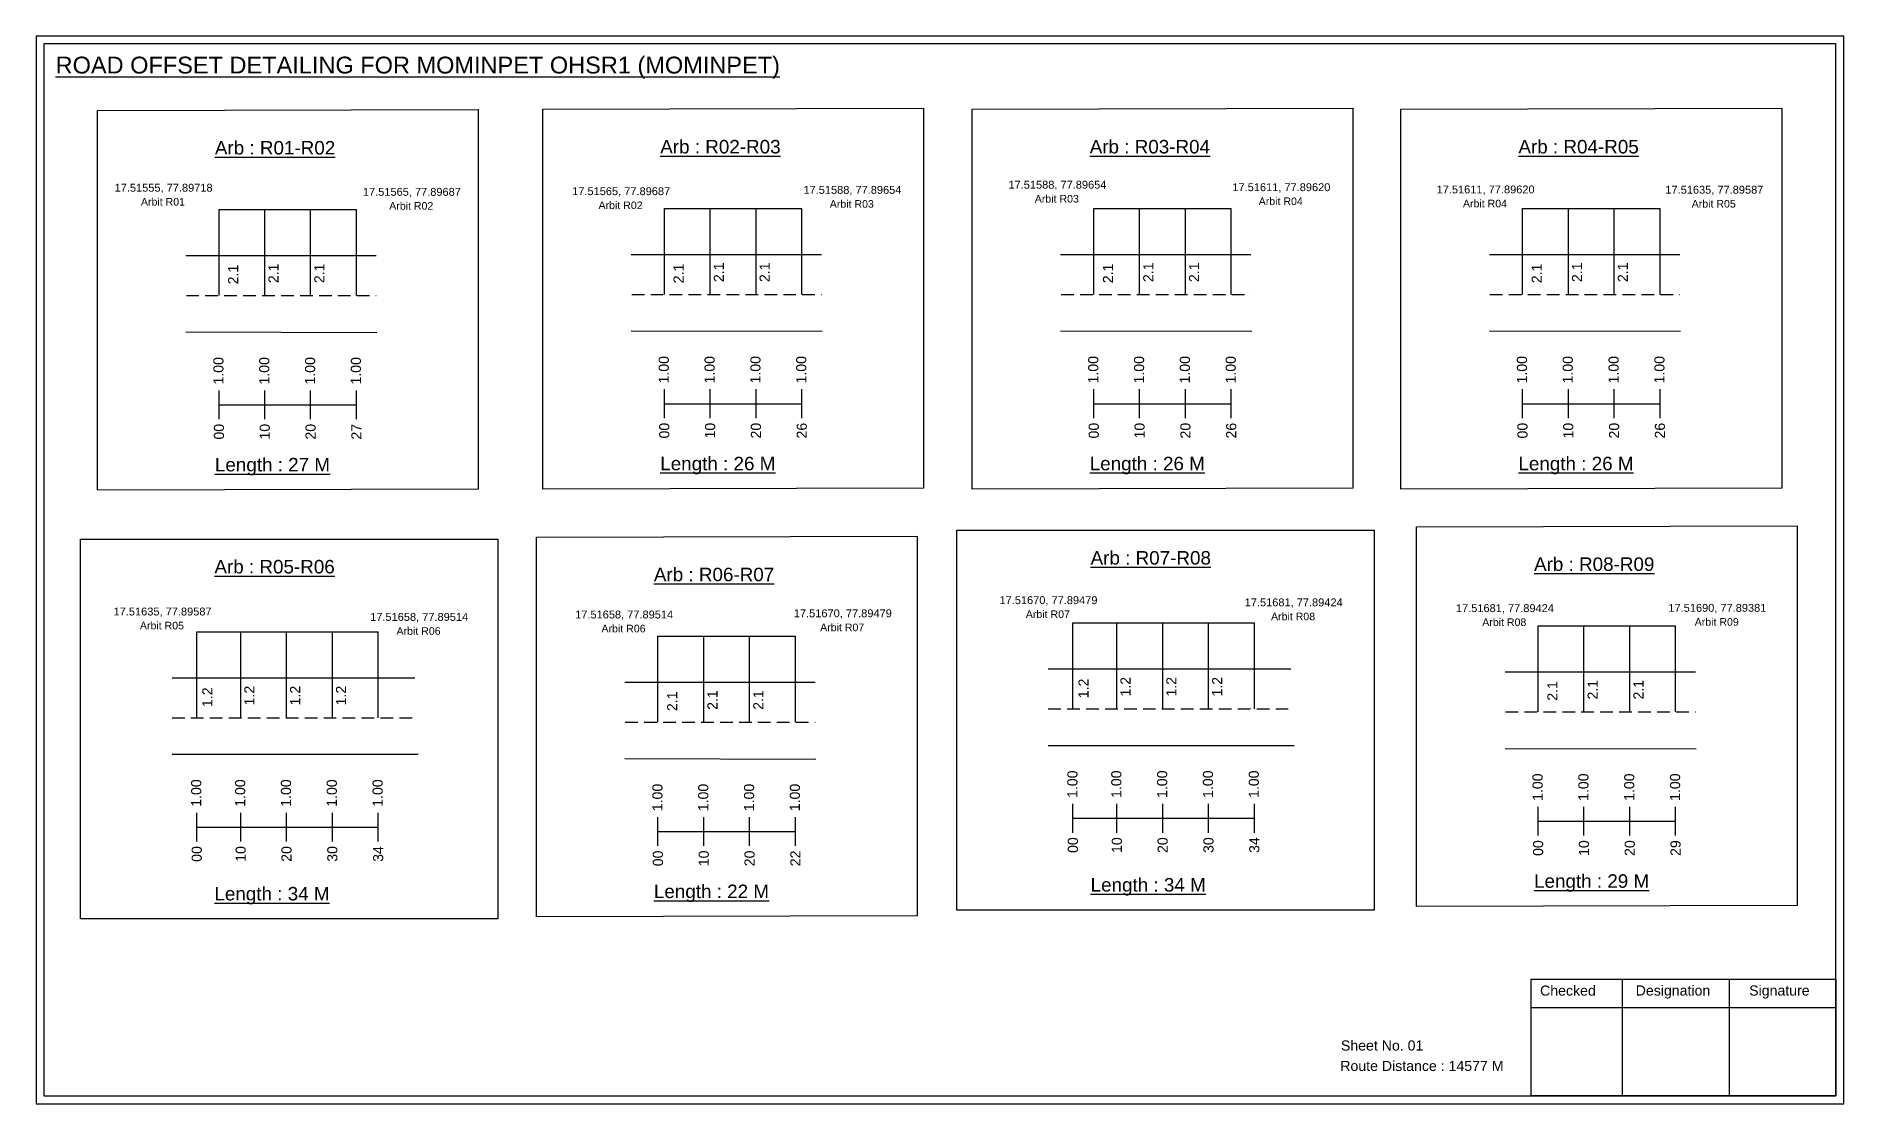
# Model space of a CAD drawing. Header units: inches. Extents: x 777 to 9331, y 1229 to 5049.
# Drawn here: x 3047 to 3584, y 4633 to 4949 of the extents above; entities that cross this region are included whole.
import ezdxf

# ---------------------------------------------------------------- set-up
doc = ezdxf.new("R2010")
doc.units = ezdxf.units.IN
doc.header["$MEASUREMENT"] = 0
doc.linetypes.add('DASHED2', pattern=[0.375, 0.25, -0.125])
doc.layers.add('PDF_Geometry', color=7, linetype='Continuous')
doc.layers.add('PDF_Text', color=5, linetype='Continuous')
doc.styles.add('PDF Arial', font='arial.ttf')
doc.styles.get("Standard").update_dxf_attribs({"font": 'arial.ttf'})

msp = doc.modelspace()

# ---------------------------------------------------------------- texts
at = {"color": 242, "true_color": 0xcd2027}
for s, height, p in [('%%UROAD OFFSET DETAILING FOR MOMINPET OHSR1 (MOMINPET)', 5, (3052.93, 4938.26)), ('%%UArb : R01-R02', 4, (3100.2, 4914.23)), ('%%UArb : R02-R03', 4, (3232.37, 4914.55)), ('%%UArb : R03-R04', 4, (3359.82, 4914.55)), ('%%UArb : R04-R05', 4, (3487.05, 4914.55)), ('%%ULength : 27 M', 4, (3100.2, 4820.23)), ('%%ULength : 26 M', 4, (3232.37, 4820.55)), ('%%ULength : 26 M', 4, (3359.82, 4820.55)), ('%%ULength : 26 M', 4, (3487.05, 4820.55)), ('%%UArb : R07-R08', 4, (3360.09, 4792.59)), ('%%UArb : R05-R06', 4, (3100.06, 4789.96)), ('%%UArb : R06-R07', 4, (3230.48, 4787.65)), ('%%UArb : R08-R09', 4, (3491.69, 4790.71)), ('%%ULength : 34 M', 4, (3360.09, 4695.59)), ('%%ULength : 29 M', 4, (3491.69, 4696.71)), ('%%ULength : 34 M', 4, (3100.06, 4692.96)), ('%%ULength : 22 M', 4, (3230.48, 4693.65))]:
    msp.add_text(s, height=height, dxfattribs=at).set_placement(p)
at = {"color": 5}
for s, height, p in [('17.51555, 77.89718', 2.34, (3070.43, 4903.2)), ('17.51565, 77.89687', 2.34, (3144.12, 4901.98)), ('17.51565, 77.89687', 2.34, (3206.23, 4902.17)), ('17.51588, 77.89654', 2.34, (3274.86, 4902.57)), ('17.51588, 77.89654', 2.34, (3335.7, 4904.1)), ('17.51611, 77.89620', 2.34, (3402.16, 4903.36)), ('17.51611, 77.89620', 2.34, (3462.77, 4902.69)), ('17.51635, 77.89587', 2.34, (3530.66, 4902.61)), ('Arbit R01', 2.246, (3078.25, 4899.07)), ('Arbit R02', 2.246, (3151.94, 4897.86)), ('Arbit R02', 2.246, (3214.05, 4898.04)), ('Arbit R03', 2.246, (3282.68, 4898.44)), ('Arbit R03', 2.246, (3343.52, 4899.98)), ('Arbit R04', 2.246, (3409.98, 4899.23)), ('Arbit R04', 2.246, (3470.59, 4898.56)), ('Arbit R05', 2.246, (3538.48, 4898.49)), ('17.51670, 77.89479', 2.34, (3333.04, 4780.86)), ('17.51681, 77.89424', 2.34, (3405.81, 4780.2)), ('17.51681, 77.89424', 2.34, (3468.5, 4778.49)), ('17.51690, 77.89381', 2.34, (3531.55, 4778.58)), ('17.51635, 77.89587', 2.34, (3070.13, 4777.49)), ('Arbit R05', 2.246, (3077.95, 4773.37)), ('17.51658, 77.89514', 2.34, (3146.28, 4775.89)), ('17.51658, 77.89514', 2.34, (3207.11, 4776.6)), ('Arbit R06', 2.246, (3214.93, 4772.48)), ('17.51670, 77.89479', 2.34, (3272.01, 4776.96)), ('Arbit R07', 2.246, (3279.83, 4772.83)), ('Arbit R07', 2.246, (3340.86, 4776.74)), ('Arbit R08', 2.246, (3413.63, 4776.07)), ('Arbit R08', 2.246, (3476.32, 4774.37)), ('Arbit R09', 2.246, (3539.37, 4774.45)), ('Arbit R06', 2.246, (3154.1, 4771.76))]:
    msp.add_text(s, height=height, dxfattribs=at).set_placement(p)
for s, p in [('2.1', (3251.25, 4876.38)), ('2.1', (3264.85, 4876.38)), ('2.1', (3378.7, 4876.38)), ('2.1', (3392.3, 4876.38)), ('2.1', (3505.94, 4876.38)), ('2.1', (3519.54, 4876.38)), ('2.1', (3107.13, 4875.7)), ('2.1', (3119.09, 4876.06)), ('2.1', (3132.69, 4876.06)), ('2.1', (3239.3, 4876.02)), ('2.1', (3366.75, 4876.02)), ('2.1', (3493.98, 4876.02)), ('1.2', (3359.48, 4752.93)), ('1.2', (3371.95, 4753.43)), ('1.2', (3385.55, 4753.43)), ('1.2', (3399.15, 4753.43)), ('1.2', (3099.46, 4750.31)), ('1.2', (3111.93, 4750.81)), ('1.2', (3125.53, 4750.81)), ('1.2', (3139.13, 4750.81)), ('2.1', (3237.4, 4749.12)), ('2.1', (3249.36, 4749.49)), ('2.1', (3262.96, 4749.49)), ('2.1', (3498.62, 4752.19)), ('2.1', (3510.57, 4752.55)), ('2.1', (3524.17, 4752.55))]:
    msp.add_text(s, height=3, rotation=90).set_placement(p)
at = {"color": 217, "true_color": 0x93278f}
for s, p in [('1.00', (3102.74, 4845.98)), ('1.00', (3116.34, 4845.98)), ('1.00', (3129.94, 4845.98)), ('1.00', (3143.54, 4845.98)), ('1.00', (3234.91, 4846.3)), ('1.00', (3248.51, 4846.3)), ('1.00', (3262.11, 4846.3)), ('1.00', (3275.71, 4846.3)), ('1.00', (3362.36, 4846.3)), ('1.00', (3375.96, 4846.3)), ('1.00', (3389.56, 4846.3)), ('1.00', (3403.16, 4846.3)), ('1.00', (3489.59, 4846.3)), ('1.00', (3503.19, 4846.3)), ('1.00', (3516.79, 4846.3)), ('1.00', (3530.39, 4846.3)), ('00', (3102.89, 4829.66)), ('10', (3116.49, 4829.66)), ('20', (3130.09, 4829.66)), ('27', (3143.69, 4829.66)), ('00', (3235.06, 4829.98)), ('10', (3248.66, 4829.98)), ('20', (3262.26, 4829.98)), ('26', (3275.86, 4829.98)), ('00', (3362.51, 4829.98)), ('10', (3376.11, 4829.98)), ('20', (3389.71, 4829.98)), ('26', (3403.31, 4829.98)), ('00', (3489.74, 4829.98)), ('10', (3503.34, 4829.98)), ('20', (3516.94, 4829.98)), ('26', (3530.54, 4829.98)), ('1.00', (3096.15, 4720.73)), ('1.00', (3109.19, 4720.73)), ('1.00', (3122.79, 4720.73)), ('1.00', (3136.39, 4720.73)), ('1.00', (3149.99, 4720.73)), ('1.00', (3233.02, 4719.41)), ('1.00', (3246.62, 4719.41)), ('1.00', (3260.22, 4719.41)), ('1.00', (3273.82, 4719.41)), ('1.00', (3356.18, 4723.35)), ('1.00', (3369.21, 4723.35)), ('1.00', (3382.81, 4723.35)), ('1.00', (3396.41, 4723.35)), ('1.00', (3410.01, 4723.35)), ('1.00', (3494.23, 4722.47)), ('1.00', (3507.83, 4722.47)), ('1.00', (3521.43, 4722.47)), ('1.00', (3535.03, 4722.47)), ('00', (3356.33, 4707.03)), ('10', (3369.36, 4707.03)), ('20', (3382.96, 4707.03)), ('30', (3396.56, 4707.03)), ('34', (3410.16, 4707.03)), ('00', (3494.38, 4706.15)), ('10', (3507.98, 4706.15)), ('20', (3521.58, 4706.15)), ('29', (3535.18, 4706.15)), ('00', (3096.3, 4704.41)), ('10', (3109.34, 4704.41)), ('20', (3122.94, 4704.41)), ('30', (3136.54, 4704.41)), ('34', (3150.14, 4704.41)), ('00', (3233.17, 4703.09)), ('10', (3246.77, 4703.09)), ('20', (3260.37, 4703.09)), ('22', (3273.97, 4703.09))]:
    msp.add_text(s, height=3, rotation=90, dxfattribs=at).set_placement(p)
for s, p in [('Sheet No. 01', (3434.37, 4648.42)), ('Route Distance : 14577 M', (3434.18, 4642.37))]:
    msp.add_text(s, height=3).set_placement(p)
at = {"layer": 'PDF_Text', "color": 7, "attachment_point": 7, "style": 'PDF Arial'}
for s, insert, char_height in [('Checked', (3493.47, 4664.67), 3.001), ('Designation', (3521.85, 4663.84), 3.0006), ('Signature', (3555.53, 4663.84), 3.001)]:
    msp.add_mtext(s, dxfattribs=dict(at, insert=insert, char_height=char_height))

# ---------------------------------------------------------------- linework, layer by layer
at = {"color": 5}
for p, q in [((3233.59, 4898.24), (3274.39, 4898.24)), ((3361.03, 4898.24), (3401.83, 4898.24)), ((3488.27, 4898.24), (3529.07, 4898.24)), ((3101.42, 4897.92), (3142.22, 4897.92)), ((3354.85, 4775.29), (3408.68, 4775.29)), ((3094.82, 4772.67), (3148.66, 4772.67)), ((3231.69, 4771.35), (3272.49, 4771.35)), ((3492.91, 4774.41), (3533.71, 4774.41))]:
    msp.add_line(p, q, dxfattribs=at)
for p, q in [((3233.59, 4872.71), (3233.59, 4898.24)), ((3247.19, 4872.71), (3247.19, 4898.24)), ((3260.79, 4872.71), (3260.79, 4898.24)), ((3274.39, 4872.71), (3274.39, 4898.24)), ((3361.03, 4872.71), (3361.03, 4898.24)), ((3374.63, 4872.71), (3374.63, 4898.24)), ((3388.23, 4872.71), (3388.23, 4898.24)), ((3401.83, 4872.71), (3401.83, 4898.24)), ((3488.27, 4872.71), (3488.27, 4898.24)), ((3501.87, 4872.71), (3501.87, 4898.24)), ((3515.47, 4872.71), (3515.47, 4898.24)), ((3529.07, 4872.71), (3529.07, 4898.24)), ((3101.42, 4872.39), (3101.42, 4897.92)), ((3115.02, 4872.39), (3115.02, 4897.92)), ((3128.62, 4872.39), (3128.62, 4897.92)), ((3142.22, 4872.39), (3142.22, 4897.92)), ((3091.58, 4884.27), (3148.07, 4884.27)), ((3223.75, 4884.59), (3280.24, 4884.59)), ((3351.2, 4884.59), (3407.68, 4884.59)), ((3478.43, 4884.59), (3534.92, 4884.59)), ((3091.58, 4861.59), (3148.29, 4861.46)), ((3223.75, 4861.91), (3280.46, 4861.78)), ((3351.2, 4861.91), (3407.91, 4861.78)), ((3478.43, 4861.91), (3535.14, 4861.78)), ((3354.85, 4749.75), (3354.85, 4775.29)), ((3367.88, 4749.75), (3367.88, 4775.29)), ((3381.48, 4749.75), (3381.48, 4775.29)), ((3395.08, 4749.75), (3395.08, 4775.29)), ((3408.68, 4749.75), (3408.68, 4775.29)), ((3094.82, 4747.13), (3094.82, 4772.67)), ((3107.86, 4747.13), (3107.86, 4772.67)), ((3121.46, 4747.13), (3121.46, 4772.67)), ((3135.06, 4747.13), (3135.06, 4772.67)), ((3148.66, 4747.13), (3148.66, 4772.67)), ((3231.69, 4745.81), (3231.69, 4771.35)), ((3245.29, 4745.81), (3245.29, 4771.35)), ((3258.89, 4745.81), (3258.89, 4771.35)), ((3272.49, 4745.81), (3272.49, 4771.35)), ((3492.91, 4748.87), (3492.91, 4774.41)), ((3506.51, 4748.87), (3506.51, 4774.41)), ((3520.11, 4748.87), (3520.11, 4774.41)), ((3533.71, 4748.87), (3533.71, 4774.41)), ((3087.48, 4759.02), (3159.51, 4759.02)), ((3347.51, 4761.64), (3419.54, 4761.64)), ((3483.07, 4760.76), (3539.56, 4760.76)), ((3221.86, 4757.69), (3278.34, 4757.69)), ((3347.51, 4738.95), (3420.54, 4738.95)), ((3483.07, 4738.07), (3539.78, 4737.95)), ((3087.48, 4736.33), (3160.51, 4736.33)), ((3221.86, 4735.01), (3278.56, 4734.88))]:
    msp.add_line(p, q)
at = {"linetype": 'DASHED2', "ltscale": 15}
for p, q in [((3091.73, 4872.39), (3148.07, 4872.39)), ((3223.9, 4872.71), (3280.24, 4872.71)), ((3351.34, 4872.71), (3407.68, 4872.71)), ((3478.58, 4872.71), (3534.92, 4872.71)), ((3347.51, 4749.75), (3420.04, 4749.75)), ((3483.22, 4748.87), (3539.56, 4748.87)), ((3087.48, 4747.13), (3160.01, 4747.13)), ((3222, 4745.81), (3278.34, 4745.81))]:
    msp.add_line(p, q, dxfattribs=at)
at = {"color": 217, "true_color": 0x93278f}
for p, q in [((3233.59, 4836.01), (3233.59, 4844.57)), ((3247.19, 4836.01), (3247.19, 4844.57)), ((3260.79, 4836.01), (3260.79, 4844.57)), ((3274.39, 4836.01), (3274.39, 4844.57)), ((3361.03, 4836.01), (3361.03, 4844.57)), ((3374.63, 4836.01), (3374.63, 4844.57)), ((3388.23, 4836.01), (3388.23, 4844.57)), ((3401.83, 4836.01), (3401.83, 4844.57)), ((3488.27, 4836.01), (3488.27, 4844.57)), ((3501.87, 4836.01), (3501.87, 4844.57)), ((3515.47, 4836.01), (3515.47, 4844.57)), ((3529.07, 4836.01), (3529.07, 4844.57)), ((3101.42, 4835.69), (3101.42, 4844.25)), ((3101.42, 4839.96), (3142.22, 4839.97)), ((3115.02, 4835.69), (3115.02, 4844.25)), ((3128.62, 4835.69), (3128.62, 4844.25)), ((3142.22, 4835.69), (3142.22, 4844.25)), ((3233.59, 4840.28), (3274.39, 4840.29)), ((3361.03, 4840.28), (3401.83, 4840.29)), ((3488.27, 4840.28), (3529.07, 4840.29)), ((3354.85, 4713.05), (3354.85, 4721.61)), ((3367.88, 4713.05), (3367.88, 4721.61)), ((3381.48, 4713.05), (3381.48, 4721.61)), ((3395.08, 4713.05), (3395.08, 4721.61)), ((3408.68, 4713.05), (3408.68, 4721.61)), ((3094.82, 4710.43), (3094.82, 4718.99)), ((3107.86, 4710.43), (3107.86, 4718.99)), ((3121.46, 4710.43), (3121.46, 4718.99)), ((3135.06, 4710.43), (3135.06, 4718.99)), ((3148.66, 4710.43), (3148.66, 4718.99)), ((3231.69, 4709.11), (3231.69, 4717.67)), ((3245.29, 4709.11), (3245.29, 4717.67)), ((3258.89, 4709.11), (3258.89, 4717.67)), ((3272.49, 4709.11), (3272.49, 4717.67)), ((3354.85, 4717.32), (3408.68, 4717.34)), ((3492.91, 4712.18), (3492.91, 4720.73)), ((3492.91, 4716.45), (3533.71, 4716.45)), ((3506.51, 4712.18), (3506.51, 4720.73)), ((3520.11, 4712.18), (3520.11, 4720.73)), ((3533.71, 4712.18), (3533.71, 4720.73)), ((3094.82, 4714.7), (3148.66, 4714.71)), ((3231.69, 4713.38), (3272.49, 4713.39))]:
    msp.add_line(p, q, dxfattribs=at)
for points in [[(3065.33, 4927.32), (3178.33, 4927.61), (3178.33, 4814.93), (3065.33, 4814.64)], [(3197.5, 4927.64), (3310.5, 4927.93), (3310.5, 4815.25), (3197.5, 4814.96)], [(3324.95, 4927.64), (3437.95, 4927.93), (3437.95, 4815.25), (3324.95, 4814.96)], [(3452.18, 4927.64), (3565.18, 4927.93), (3565.18, 4815.25), (3452.18, 4814.96)], [(3320.39, 4802.77), (3444.19, 4802.77), (3444.19, 4690.09), (3320.39, 4690.09)], [(3456.82, 4803.8), (3569.82, 4804.09), (3569.82, 4691.41), (3456.82, 4691.12)], [(3060.36, 4800.15), (3184.17, 4800.15), (3184.17, 4687.47), (3060.36, 4687.47)], [(3195.61, 4800.74), (3308.61, 4801.03), (3308.61, 4688.35), (3195.61, 4688.06)]]:
    msp.add_lwpolyline(points, close=True)
at = {"layer": 'PDF_Geometry'}
for points in [[(3047.15, 4949.33), (3047.15, 4632.62), (3583.63, 4632.62), (3583.63, 4949.33)], [(3049.48, 4947.01), (3049.48, 4635.04), (3581.21, 4635.04), (3581.21, 4947.01)]]:
    msp.add_lwpolyline(points, close=True, dxfattribs=at)
at = {"layer": 'PDF_Geometry', "color": 242, "true_color": 0xcc1f26}
msp.add_lwpolyline([(3581.21, 4634.95), (3490.86, 4634.95), (3490.86, 4669.56), (3581.21, 4669.56)], close=True, dxfattribs=at)
for points in [[(3517.85, 4669.56), (3517.85, 4634.95)], [(3549.57, 4669.56), (3549.57, 4634.95)], [(3490.86, 4661.18), (3581.21, 4661.18)]]:
    msp.add_lwpolyline(points, dxfattribs=at)

msp.set_redraw_order([(e.dxf.handle, doc.entitydb.next_handle()) for e in msp.query("TEXT MTEXT ATTDEF DIMENSION ARC_DIMENSION")])  # texts and dimensions are drawn at this point

doc.saveas('drawing.dxf')
